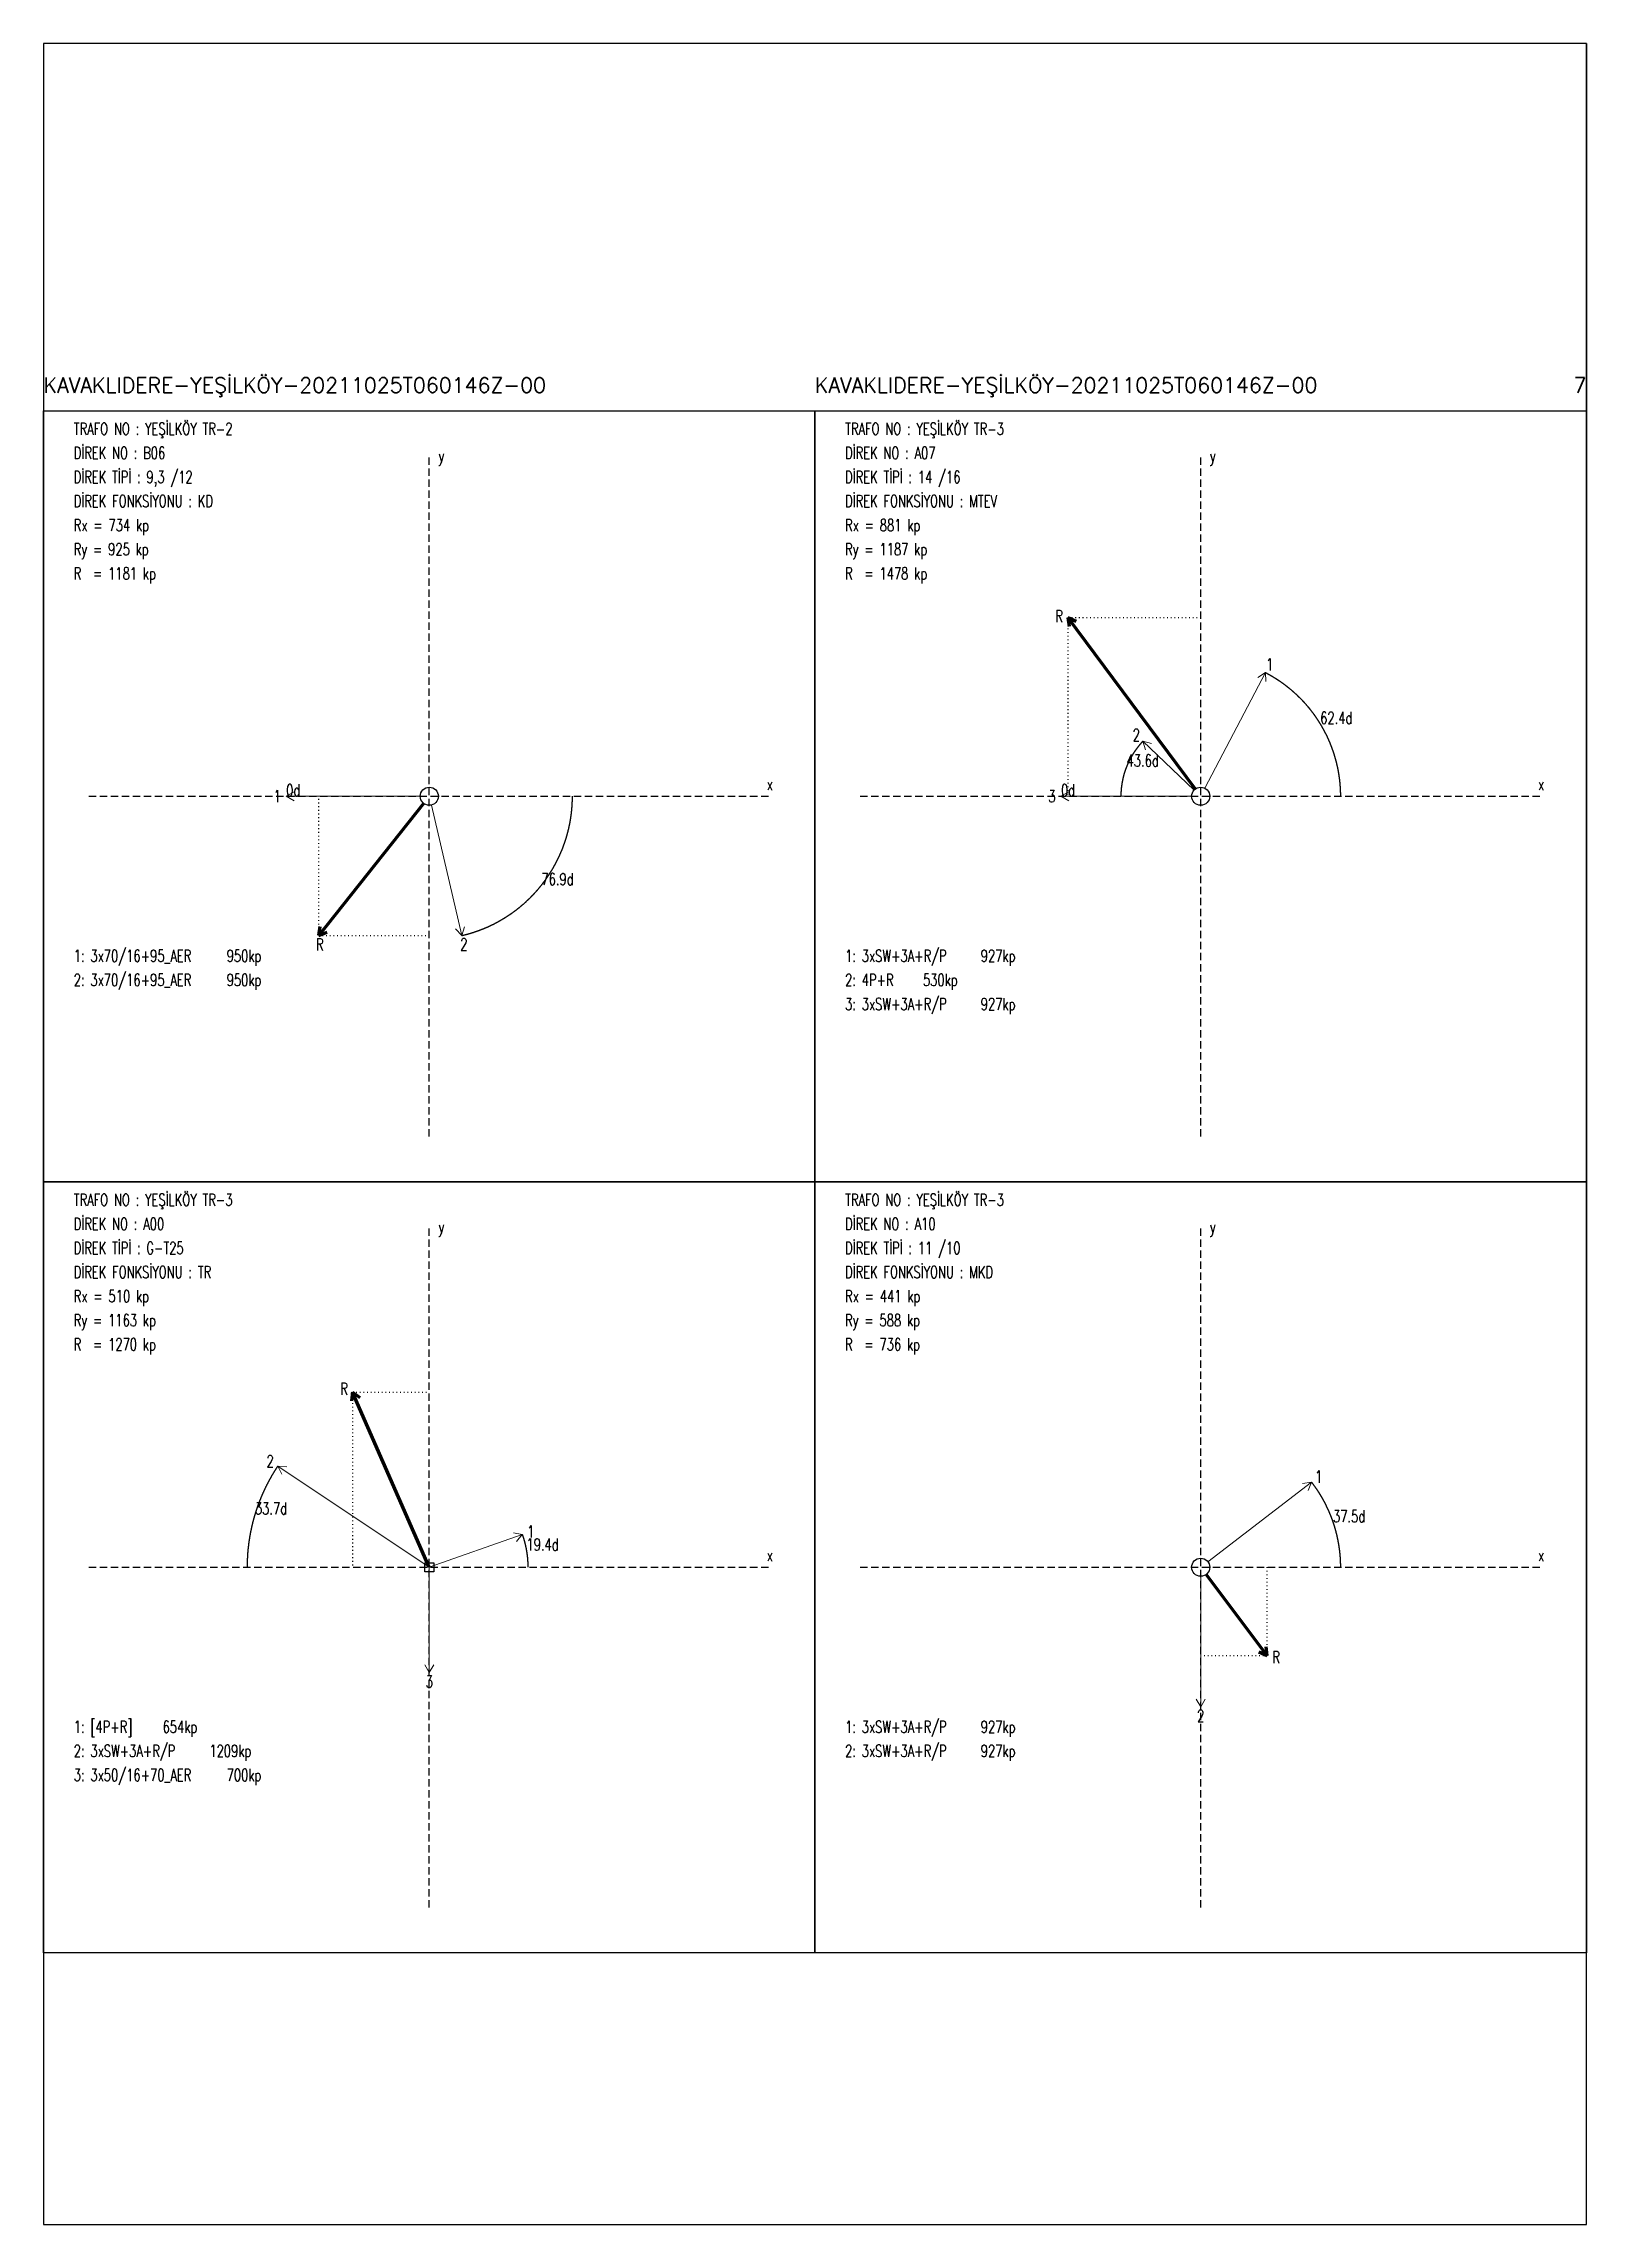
# Model space of a CAD drawing. Header units: millimetres. Extents: x 140 to 2450, y -142 to 155.
# Drawn here: x 559.8 to 769.8, y -142.5 to 154.5 of the extents above; entities that cross this region are included whole.
import ezdxf
from ezdxf.enums import TextEntityAlignment as Align

# ---------------------------------------------------------------- set-up
doc = ezdxf.new("R2010")
doc.units = ezdxf.units.MM
doc.linetypes.add('ACAD_ISO07W100', pattern=[0.2, 0, -0.2])
doc.linetypes.add('DASHDOT', pattern=[0.75, 0.5, -0.25])
doc.styles.get("Standard").update_dxf_attribs({"font": 'RomanS'})

msp = doc.modelspace()

# ---------------------------------------------------------------- texts
for p in [(559.801, 106.972), (664.801, 106.972)]:
    msp.add_text('KAVAKLIDERE-YEŞİLKÖY-20211025T060146Z-00', height=2.05078).set_placement(p)
msp.add_text('7', height=2.051).set_placement((769.801, 106.972), align=Align.RIGHT)
at = {"width": 0.7}
for s, p in [('TRAFO NO : YEŞİLKÖY TR-2', (563.903, 102.05)), ('TRAFO NO : YEŞİLKÖY TR-3', (668.903, 102.05)), ('DİREK NO : B06', (563.903, 98.769)), ('DİREK NO : A07', (668.903, 98.769)), ('DİREK TİPİ : 9,3 /12', (563.903, 95.488)), ('DİREK TİPİ : 14 /16', (668.903, 95.488)), ('DİREK FONKSİYONU : KD', (563.903, 92.206)), ('DİREK FONKSİYONU : MTEV', (668.903, 92.206)), ('Rx = 734 kp', (563.903, 88.925)), ('Rx = 881 kp', (668.903, 88.925)), ('Ry = 925 kp', (563.903, 85.644)), ('Ry = 1187 kp', (668.903, 85.644)), ('R  = 1181 kp', (563.903, 82.363)), ('R  = 1478 kp', (668.903, 82.363)), ('1: 3x70/16+95_AER    950kp', (563.903, 30.273)), ('1: 3xSW+3A+R/P    927kp', (668.903, 30.273)), ('2: 3x70/16+95_AER    950kp', (563.903, 26.992)), ('2: 4P+R    530kp', (668.903, 26.992)), ('3: 3xSW+3A+R/P    927kp', (668.903, 23.71)), ('TRAFO NO : YEŞİLKÖY TR-3', (563.903, -2.95)), ('TRAFO NO : YEŞİLKÖY TR-3', (668.903, -2.95)), ('DİREK NO : A00', (563.903, -6.231)), ('DİREK NO : A10', (668.903, -6.231)), ('DİREK TİPİ : G-T25', (563.903, -9.512)), ('DİREK TİPİ : 11 /10', (668.903, -9.512)), ('DİREK FONKSİYONU : TR', (563.903, -12.794)), ('DİREK FONKSİYONU : MKD', (668.903, -12.794)), ('Rx = 510 kp', (563.903, -16.075)), ('Rx = 441 kp', (668.903, -16.075)), ('Ry = 1163 kp', (563.903, -19.356)), ('Ry = 588 kp', (668.903, -19.356)), ('R  = 1270 kp', (563.903, -22.637)), ('R  = 736 kp', (668.903, -22.637)), ('1: [4P+R]    654kp', (563.903, -74.727)), ('1: 3xSW+3A+R/P    927kp', (668.903, -74.727)), ('2: 3xSW+3A+R/P    1209kp', (563.903, -78.008)), ('2: 3xSW+3A+R/P    927kp', (668.903, -78.008)), ('3: 3x50/16+70_AER    700kp', (563.903, -81.29))]:
    msp.add_text(s, height=1.64062, dxfattribs=at).set_placement(p, align=Align.MIDDLE_LEFT)
for s, p in [('y', (613.942, 98.359)), ('y', (718.942, 98.359)), ('x', (658.649, 53.652)), ('x', (763.649, 53.652)), ('y', (613.942, -6.641)), ('y', (718.942, -6.641)), ('x', (658.649, -51.348)), ('x', (763.649, -51.348))]:
    msp.add_text(s, height=1.641, dxfattribs=at).set_placement(p, align=Align.MIDDLE_CENTER)
at = {"lineweight": 70, "width": 0.7}
for p in [(698.019, 76.53), (597.384, 31.818), (600.692, -28.691), (727.575, -65.238)]:
    msp.add_text('R', height=1.641, dxfattribs=at).set_placement(p, align=Align.MIDDLE_CENTER)
at = {"lineweight": 15, "width": 0.7}
for s, p in [('1', (726.691, 69.949)), ('2', (708.542, 60.351)), ('1', (591.588, 52.011)), ('3', (697.054, 52.011)), ('2', (617.003, 31.839)), ('2', (590.638, -38.55)), ('1', (733.36, -40.658)), ('1', (626.112, -48.124)), ('3', (612.301, -68.575)), ('2', (717.301, -73.236))]:
    msp.add_text(s, height=1.641, dxfattribs=at).set_placement(p, align=Align.MIDDLE_CENTER)
at = {"color": 1, "width": 0.7}
for s, p in [('62.4d', (733.57, 61.858)), ('43.6d', (707.214, 56.045)), ('0d', (592.819, 52.011)), ('0d', (698.285, 52.011)), ('76.9d', (627.561, 39.899)), ('33.7d', (588.561, -45.802)), ('37.5d', (735.308, -46.874)), ('19.4d', (625.521, -50.729))]:
    msp.add_text(s, height=1.6406, dxfattribs=at).set_placement(p)

# ---------------------------------------------------------------- linework, layer by layer
at = {"linetype": 'DASHDOT', "ltscale": 2}
for p, q in [((612.301, 5.663), (612.301, 98.359)), ((717.301, 5.663), (717.301, 98.359)), ((565.953, 52.011), (658.649, 52.011)), ((670.953, 52.011), (763.649, 52.011)), ((612.301, -99.337), (612.301, -6.641)), ((717.301, -99.337), (717.301, -6.641)), ((565.953, -52.989), (658.649, -52.989)), ((670.953, -52.989), (763.649, -52.989))]:
    msp.add_line(p, q, dxfattribs=at)
at = {"lineweight": 70}
for p, q in [((716.568, 52.999), (699.236, 76.35)), ((699.236, 76.35), (700.365, 75.861)), ((699.236, 76.35), (699.377, 75.128)), ((611.536, 51.047), (597.244, 33.041)), ((597.244, 33.041), (597.424, 34.258)), ((597.244, 33.041), (598.388, 33.493)), ((601.838, -29.138), (601.703, -30.361)), ((612.301, -52.989), (601.838, -29.138)), ((601.838, -29.138), (602.83, -29.867)), ((718.039, -53.973), (726.357, -65.064)), ((726.357, -65.064), (725.225, -64.581)), ((726.357, -65.064), (726.21, -63.843))]:
    msp.add_line(p, q, dxfattribs=at)
at = {"linetype": 'ACAD_ISO07W100', "ltscale": 2}
for p, q in [((699.236, 76.35), (699.236, 52.011)), ((699.236, 76.35), (717.301, 76.35)), ((597.244, 33.041), (597.244, 52.011)), ((597.244, 33.041), (612.301, 33.041)), ((601.838, -29.138), (601.838, -52.989)), ((601.838, -29.138), (612.301, -29.138)), ((726.357, -65.064), (726.357, -52.989)), ((726.357, -65.064), (717.301, -65.064))]:
    msp.add_line(p, q, dxfattribs=at)
at = {"lineweight": 15}
for p, q in [((717.872, 53.101), (726.12, 68.859)), ((726.12, 68.859), (725.081, 68.2)), ((726.12, 68.859), (726.171, 67.63)), ((716.41, 52.859), (709.433, 59.502)), ((709.433, 59.502), (710.629, 59.213)), ((709.433, 59.502), (709.781, 58.322)), ((592.819, 52.011), (593.884, 52.626)), ((611.071, 52.011), (592.819, 52.011)), ((592.819, 52.011), (593.884, 51.396)), ((612.58, 50.813), (616.723, 33.037)), ((698.285, 52.011), (699.35, 52.626)), ((716.071, 52.011), (698.285, 52.011)), ((698.285, 52.011), (699.35, 51.396)), ((616.723, 33.037), (615.882, 33.935)), ((616.723, 33.037), (617.081, 34.215)), ((612.301, -52.989), (591.662, -39.232)), ((591.662, -39.232), (592.89, -39.312)), ((591.662, -39.232), (592.207, -40.335)), ((718.277, -52.24), (732.384, -41.408)), ((732.384, -41.408), (731.165, -41.569)), ((732.384, -41.408), (731.914, -42.545)), ((612.301, -52.989), (624.951, -48.533)), ((624.951, -48.533), (623.742, -48.307)), ((624.951, -48.533), (624.151, -49.468)), ((612.301, -52.989), (612.301, -67.344)), ((717.301, -54.219), (717.301, -72.006)), ((612.301, -67.344), (611.686, -66.279)), ((612.301, -67.344), (612.916, -66.279)), ((717.301, -72.006), (716.686, -70.94)), ((717.301, -72.006), (717.916, -70.94))]:
    msp.add_line(p, q, dxfattribs=at)
for points in [[(559.801, 154.511), (559.801, -142.489), (769.801, -142.489), (769.801, 154.511), (559.801, 154.511)], [(769.801, 154.511), (769.801, 104.511)], [(769.801, 154.511), (769.801, 104.511)]]:
    msp.add_lwpolyline(points)
at = {"flags": 128}
for points in [[(559.801, -0.489), (559.801, 104.511), (664.801, 104.511), (664.801, -0.489), (559.801, -0.489)], [(664.801, -0.489), (664.801, 104.511), (769.801, 104.511), (769.801, -0.489), (664.801, -0.489)], [(559.801, -105.489), (559.801, -0.489), (664.801, -0.489), (664.801, -105.489), (559.801, -105.489)], [(664.801, -105.489), (664.801, -0.489), (769.801, -0.489), (769.801, -105.489), (664.801, -105.489)], [(611.686, -53.604), (611.686, -52.374), (612.916, -52.374), (612.916, -53.604), (611.686, -53.604)]]:
    msp.add_lwpolyline(points, close=True, dxfattribs=at)
at = {"color": 1, "flags": 128}
for points in [[(726.12, 68.859), (726.12, 68.859), (726.149, 68.844), (726.179, 68.828), (726.208, 68.813), (726.237, 68.797), (726.267, 68.782), (726.296, 68.766), (726.325, 68.75), (726.354, 68.734), (726.384, 68.719), (726.413, 68.703), (726.442, 68.687), (726.471, 68.671), (726.5, 68.655), (726.529, 68.639), (726.558, 68.622), (726.587, 68.606), (726.616, 68.59), (726.645, 68.574), (726.674, 68.557), (726.703, 68.541), (726.731, 68.525), (726.76, 68.508), (726.789, 68.492), (726.818, 68.475), (726.847, 68.458), (726.875, 68.442), (726.904, 68.425), (726.933, 68.408), (726.961, 68.391), (726.99, 68.374), (727.018, 68.358), (727.047, 68.341), (727.075, 68.324), (727.104, 68.306), (727.132, 68.289), (727.161, 68.272), (727.189, 68.255), (727.217, 68.238), (727.246, 68.22), (727.274, 68.203), (727.302, 68.185), (727.33, 68.168), (727.358, 68.15), (727.387, 68.133), (727.415, 68.115), (727.443, 68.098), (727.471, 68.08), (727.499, 68.062), (727.527, 68.044), (727.555, 68.026), (727.583, 68.008), (727.611, 67.99), (727.639, 67.972), (727.666, 67.954), (727.694, 67.936), (727.722, 67.918), (727.75, 67.9), (727.777, 67.882), (727.805, 67.863), (727.833, 67.845), (727.86, 67.827), (727.888, 67.808), (727.916, 67.79), (727.943, 67.771), (727.971, 67.752), (727.998, 67.734), (728.025, 67.715), (728.053, 67.696), (728.08, 67.678), (728.108, 67.659), (728.135, 67.64), (728.162, 67.621), (728.189, 67.602), (728.217, 67.583), (728.244, 67.564), (728.271, 67.545), (728.298, 67.526), (728.325, 67.506), (728.352, 67.487), (728.379, 67.468), (728.406, 67.448), (728.433, 67.429), (728.46, 67.41), (728.487, 67.39), (728.513, 67.371), (728.54, 67.351), (728.567, 67.331), (728.594, 67.312), (728.62, 67.292), (728.647, 67.272), (728.674, 67.252), (728.7, 67.232), (728.727, 67.212), (728.753, 67.193), (728.78, 67.173), (728.806, 67.152), (728.833, 67.132), (728.859, 67.112), (728.885, 67.092), (728.912, 67.072), (728.938, 67.051), (728.964, 67.031), (728.99, 67.011), (729.017, 66.99), (729.043, 66.97), (729.069, 66.949), (729.095, 66.929), (729.121, 66.908), (729.147, 66.888), (729.173, 66.867), (729.199, 66.846), (729.225, 66.825), (729.25, 66.804), (729.276, 66.784), (729.302, 66.763), (729.328, 66.742), (729.353, 66.721), (729.379, 66.7), (729.405, 66.679), (729.43, 66.657), (729.456, 66.636), (729.481, 66.615), (729.507, 66.594), (729.532, 66.572), (729.558, 66.551), (729.583, 66.53), (729.608, 66.508), (729.634, 66.487), (729.659, 66.465), (729.684, 66.443), (729.709, 66.422), (729.734, 66.4), (729.759, 66.378), (729.784, 66.357), (729.809, 66.335), (729.834, 66.313), (729.859, 66.291), (729.884, 66.269), (729.909, 66.247), (729.934, 66.225), (729.959, 66.203), (729.984, 66.181), (730.008, 66.159), (730.033, 66.137), (730.058, 66.114), (730.082, 66.092), (730.107, 66.07), (730.131, 66.047), (730.156, 66.025), (730.18, 66.003), (730.205, 65.98), (730.229, 65.957), (730.253, 65.935), (730.277, 65.912), (730.302, 65.89), (730.326, 65.867), (730.35, 65.844), (730.374, 65.821), (730.398, 65.799), (730.422, 65.776), (730.446, 65.753), (730.47, 65.73), (730.494, 65.707), (730.518, 65.684), (730.542, 65.661), (730.566, 65.637), (730.59, 65.614), (730.613, 65.591), (730.637, 65.568), (730.661, 65.545), (730.684, 65.521), (730.708, 65.498), (730.731, 65.474), (730.755, 65.451), (730.778, 65.427), (730.802, 65.404), (730.825, 65.38), (730.848, 65.357), (730.872, 65.333), (730.895, 65.309), (730.918, 65.286), (730.941, 65.262), (730.964, 65.238), (730.987, 65.214), (731.01, 65.19), (731.033, 65.166), (731.056, 65.142), (731.079, 65.118), (731.102, 65.094), (731.125, 65.07), (731.148, 65.046), (731.17, 65.022), (731.193, 64.997), (731.216, 64.973), (731.238, 64.949), (731.261, 64.925), (731.283, 64.9), (731.306, 64.876), (731.328, 64.851), (731.351, 64.827), (731.373, 64.802), (731.395, 64.778), (731.417, 64.753), (731.44, 64.728), (731.462, 64.704), (731.484, 64.679), (731.506, 64.654), (731.528, 64.629), (731.55, 64.605), (731.572, 64.58), (731.594, 64.555), (731.616, 64.53), (731.638, 64.505), (731.659, 64.48), (731.681, 64.455), (731.703, 64.43), (731.725, 64.404), (731.746, 64.379), (731.768, 64.354), (731.789, 64.329), (731.811, 64.303), (731.832, 64.278), (731.854, 64.253), (731.875, 64.227), (731.896, 64.202), (731.917, 64.176), (731.939, 64.151), (731.96, 64.125), (731.981, 64.1), (732.002, 64.074), (732.023, 64.048), (732.044, 64.023), (732.065, 63.997), (732.086, 63.971), (732.107, 63.945), (732.128, 63.919), (732.148, 63.893), (732.169, 63.868), (732.19, 63.842), (732.21, 63.816), (732.231, 63.79), (732.251, 63.763), (732.272, 63.737), (732.292, 63.711), (732.313, 63.685), (732.333, 63.659), (732.353, 63.633), (732.374, 63.606), (732.394, 63.58), (732.414, 63.554), (732.434, 63.527), (732.454, 63.501), (732.474, 63.474), (732.494, 63.448), (732.514, 63.421), (732.534, 63.395), (732.554, 63.368), (732.574, 63.341), (732.593, 63.315), (732.613, 63.288), (732.633, 63.261), (732.652, 63.235), (732.672, 63.208), (732.692, 63.181), (732.711, 63.154), (732.73, 63.127), (732.75, 63.1), (732.769, 63.073), (732.788, 63.046), (732.808, 63.019), (732.827, 62.992), (732.846, 62.965), (732.865, 62.938), (732.884, 62.911), (732.903, 62.883), (732.922, 62.856), (732.941, 62.829), (732.96, 62.801), (732.979, 62.774), (732.997, 62.747), (733.016, 62.719), (733.035, 62.692), (733.053, 62.664), (733.072, 62.637), (733.091, 62.609), (733.109, 62.582), (733.127, 62.554), (733.146, 62.527), (733.164, 62.499), (733.182, 62.471), (733.201, 62.443), (733.219, 62.416), (733.237, 62.388), (733.255, 62.36), (733.273, 62.332), (733.291, 62.304), (733.309, 62.276), (733.327, 62.248), (733.345, 62.22), (733.363, 62.192), (733.38, 62.164), (733.398, 62.136), (733.416, 62.108), (733.433, 62.08), (733.451, 62.052), (733.468, 62.024), (733.486, 61.995), (733.503, 61.967), (733.52, 61.939), (733.538, 61.911), (733.555, 61.882), (733.572, 61.854), (733.589, 61.825), (733.606, 61.797), (733.624, 61.769), (733.641, 61.74), (733.658, 61.711), (733.674, 61.683), (733.691, 61.654), (733.708, 61.626), (733.725, 61.597), (733.742, 61.568), (733.758, 61.54), (733.775, 61.511), (733.791, 61.482), (733.808, 61.453), (733.824, 61.425), (733.841, 61.396), (733.857, 61.367), (733.873, 61.338), (733.89, 61.309), (733.906, 61.28), (733.922, 61.251), (733.938, 61.222), (733.954, 61.193), (733.97, 61.164), (733.986, 61.135), (734.002, 61.106), (734.018, 61.076), (734.034, 61.047), (734.049, 61.018), (734.065, 60.989), (734.081, 60.96), (734.096, 60.93), (734.112, 60.901), (734.127, 60.872), (734.143, 60.842), (734.158, 60.813), (734.174, 60.783), (734.189, 60.754), (734.204, 60.724), (734.219, 60.695), (734.234, 60.665), (734.249, 60.636), (734.264, 60.606), (734.279, 60.577), (734.294, 60.547), (734.309, 60.517), (734.324, 60.488), (734.339, 60.458), (734.354, 60.428), (734.368, 60.398), (734.383, 60.368), (734.397, 60.339), (734.412, 60.309), (734.426, 60.279), (734.441, 60.249), (734.455, 60.219), (734.469, 60.189), (734.484, 60.159), (734.498, 60.129), (734.512, 60.099), (734.526, 60.069), (734.54, 60.039), (734.554, 60.009), (734.568, 59.979), (734.582, 59.949), (734.596, 59.918), (734.609, 59.888), (734.623, 59.858), (734.637, 59.828), (734.65, 59.798), (734.664, 59.767), (734.678, 59.737), (734.691, 59.707), (734.704, 59.676), (734.718, 59.646), (734.731, 59.615), (734.744, 59.585), (734.758, 59.555), (734.771, 59.524), (734.784, 59.494), (734.797, 59.463), (734.81, 59.432), (734.823, 59.402), (734.836, 59.371), (734.848, 59.341), (734.861, 59.31), (734.874, 59.279), (734.887, 59.249), (734.899, 59.218), (734.912, 59.187), (734.924, 59.157), (734.937, 59.126), (734.949, 59.095), (734.961, 59.064), (734.974, 59.033), (734.986, 59.002), (734.998, 58.972), (735.01, 58.941), (735.022, 58.91), (735.034, 58.879), (735.046, 58.848), (735.058, 58.817), (735.07, 58.786), (735.082, 58.755), (735.093, 58.724), (735.105, 58.693), (735.117, 58.662), (735.128, 58.631), (735.14, 58.599), (735.151, 58.568), (735.163, 58.537), (735.174, 58.506), (735.185, 58.475), (735.197, 58.444), (735.208, 58.412), (735.219, 58.381), (735.23, 58.35), (735.241, 58.318), (735.252, 58.287), (735.263, 58.256), (735.274, 58.224), (735.285, 58.193), (735.296, 58.162), (735.306, 58.13), (735.317, 58.099), (735.328, 58.067), (735.338, 58.036), (735.349, 58.004), (735.359, 57.973), (735.369, 57.941), (735.38, 57.91), (735.39, 57.878), (735.4, 57.847), (735.41, 57.815), (735.42, 57.783), (735.43, 57.752), (735.44, 57.72), (735.45, 57.689), (735.46, 57.657), (735.47, 57.625), (735.48, 57.593), (735.49, 57.562), (735.499, 57.53), (735.509, 57.498), (735.518, 57.466), (735.528, 57.435), (735.537, 57.403), (735.547, 57.371), (735.556, 57.339), (735.565, 57.307), (735.575, 57.275), (735.584, 57.243), (735.593, 57.211), (735.602, 57.18), (735.611, 57.148), (735.62, 57.116), (735.629, 57.084), (735.637, 57.052), (735.646, 57.02), (735.655, 56.988), (735.664, 56.956), (735.672, 56.924), (735.681, 56.891), (735.689, 56.859), (735.698, 56.827), (735.706, 56.795), (735.714, 56.763), (735.723, 56.731), (735.731, 56.699), (735.739, 56.667), (735.747, 56.634), (735.755, 56.602), (735.763, 56.57), (735.771, 56.538), (735.779, 56.505), (735.787, 56.473), (735.795, 56.441), (735.802, 56.409), (735.81, 56.376), (735.817, 56.344), (735.825, 56.312), (735.832, 56.279), (735.84, 56.247), (735.847, 56.215), (735.855, 56.182), (735.862, 56.15), (735.869, 56.118), (735.876, 56.085), (735.883, 56.053), (735.89, 56.02), (735.897, 55.988), (735.904, 55.955), (735.911, 55.923), (735.918, 55.89), (735.925, 55.858), (735.931, 55.825), (735.938, 55.793), (735.944, 55.76), (735.951, 55.728), (735.957, 55.695), (735.964, 55.663), (735.97, 55.63), (735.976, 55.597), (735.983, 55.565), (735.989, 55.532), (735.995, 55.5), (736.001, 55.467), (736.007, 55.434), (736.013, 55.402), (736.019, 55.369), (736.025, 55.336), (736.03, 55.304), (736.036, 55.271), (736.042, 55.238), (736.047, 55.206), (736.053, 55.173), (736.058, 55.14), (736.064, 55.107), (736.069, 55.075), (736.075, 55.042), (736.08, 55.009), (736.085, 54.976), (736.09, 54.944), (736.095, 54.911), (736.1, 54.878), (736.105, 54.845), (736.11, 54.812), (736.115, 54.779), (736.12, 54.747), (736.125, 54.714), (736.129, 54.681), (736.134, 54.648), (736.139, 54.615), (736.143, 54.582), (736.148, 54.549), (736.152, 54.516), (736.156, 54.484), (736.161, 54.451), (736.165, 54.418), (736.169, 54.385), (736.173, 54.352), (736.177, 54.319), (736.181, 54.286), (736.185, 54.253), (736.189, 54.22), (736.193, 54.187), (736.197, 54.154), (736.2, 54.121), (736.204, 54.088), (736.208, 54.055), (736.211, 54.022), (736.215, 53.989), (736.218, 53.956), (736.221, 53.923), (736.225, 53.89), (736.228, 53.857), (736.231, 53.824), (736.234, 53.791), (736.237, 53.758), (736.24, 53.725), (736.243, 53.692), (736.246, 53.659), (736.249, 53.626), (736.252, 53.593), (736.255, 53.56), (736.257, 53.526), (736.26, 53.493), (736.262, 53.46), (736.265, 53.427), (736.267, 53.394), (736.27, 53.361), (736.272, 53.328), (736.274, 53.295), (736.277, 53.262), (736.279, 53.229), (736.281, 53.195), (736.283, 53.162), (736.285, 53.129), (736.287, 53.096), (736.289, 53.063), (736.29, 53.03), (736.292, 52.997), (736.294, 52.963), (736.295, 52.93), (736.297, 52.897), (736.299, 52.864), (736.3, 52.831), (736.301, 52.798), (736.303, 52.765), (736.304, 52.731), (736.305, 52.698), (736.306, 52.665), (736.308, 52.632), (736.309, 52.599), (736.31, 52.565), (736.311, 52.532), (736.311, 52.499), (736.312, 52.466), (736.313, 52.433), (736.314, 52.4), (736.314, 52.366), (736.315, 52.333), (736.315, 52.3), (736.316, 52.267), (736.316, 52.234), (736.317, 52.2), (736.317, 52.167), (736.317, 52.134), (736.317, 52.101), (736.318, 52.068), (736.318, 52.035), (736.318, 52.011)], [(709.433, 59.502), (709.433, 59.502), (709.42, 59.489), (709.407, 59.475), (709.394, 59.461), (709.381, 59.447), (709.368, 59.433), (709.355, 59.42), (709.342, 59.406), (709.329, 59.392), (709.317, 59.378), (709.304, 59.364), (709.291, 59.35), (709.278, 59.336), (709.265, 59.322), (709.253, 59.308), (709.24, 59.294), (709.227, 59.28), (709.215, 59.266), (709.202, 59.252), (709.189, 59.237), (709.177, 59.223), (709.164, 59.209), (709.152, 59.195), (709.139, 59.181), (709.127, 59.166), (709.114, 59.152), (709.102, 59.138), (709.089, 59.123), (709.077, 59.109), (709.064, 59.095), (709.052, 59.08), (709.04, 59.066), (709.027, 59.052), (709.015, 59.037), (709.003, 59.023), (708.991, 59.008), (708.978, 58.994), (708.966, 58.979), (708.954, 58.965), (708.942, 58.95), (708.93, 58.935), (708.918, 58.921), (708.906, 58.906), (708.894, 58.891), (708.882, 58.877), (708.87, 58.862), (708.858, 58.847), (708.846, 58.833), (708.834, 58.818), (708.822, 58.803), (708.81, 58.788), (708.799, 58.773), (708.787, 58.759), (708.775, 58.744), (708.763, 58.729), (708.752, 58.714), (708.74, 58.699), (708.728, 58.684), (708.717, 58.669), (708.705, 58.654), (708.693, 58.639), (708.682, 58.624), (708.67, 58.609), (708.659, 58.594), (708.647, 58.579), (708.636, 58.564), (708.624, 58.548), (708.613, 58.533), (708.602, 58.518), (708.59, 58.503), (708.579, 58.488), (708.568, 58.473), (708.556, 58.457), (708.545, 58.442), (708.534, 58.427), (708.523, 58.411), (708.512, 58.396), (708.501, 58.381), (708.489, 58.365), (708.478, 58.35), (708.467, 58.335), (708.456, 58.319), (708.445, 58.304), (708.434, 58.288), (708.423, 58.273), (708.412, 58.257), (708.402, 58.242), (708.391, 58.226), (708.38, 58.211), (708.369, 58.195), (708.358, 58.179), (708.348, 58.164), (708.337, 58.148), (708.326, 58.132), (708.315, 58.117), (708.305, 58.101), (708.294, 58.085), (708.284, 58.07), (708.273, 58.054), (708.262, 58.038), (708.252, 58.022), (708.242, 58.007), (708.231, 57.991), (708.221, 57.975), (708.21, 57.959), (708.2, 57.943), (708.19, 57.927), (708.179, 57.911), (708.169, 57.895), (708.159, 57.88), (708.148, 57.864), (708.138, 57.848), (708.128, 57.832), (708.118, 57.816), (708.108, 57.799), (708.098, 57.783), (708.088, 57.767), (708.078, 57.751), (708.068, 57.735), (708.058, 57.719), (708.048, 57.703), (708.038, 57.687), (708.028, 57.671), (708.018, 57.654), (708.008, 57.638), (707.998, 57.622), (707.989, 57.606), (707.979, 57.589), (707.969, 57.573), (707.959, 57.557), (707.95, 57.541), (707.94, 57.524), (707.931, 57.508), (707.921, 57.492), (707.911, 57.475), (707.902, 57.459), (707.892, 57.442), (707.883, 57.426), (707.873, 57.409), (707.864, 57.393), (707.855, 57.377), (707.845, 57.36), (707.836, 57.343), (707.827, 57.327), (707.817, 57.31), (707.808, 57.294), (707.799, 57.277), (707.79, 57.261), (707.781, 57.244), (707.772, 57.227), (707.763, 57.211), (707.753, 57.194), (707.744, 57.177), (707.735, 57.161), (707.726, 57.144), (707.717, 57.127), (707.709, 57.111), (707.7, 57.094), (707.691, 57.077), (707.682, 57.06), (707.673, 57.044), (707.664, 57.027), (707.656, 57.01), (707.647, 56.993), (707.638, 56.976), (707.63, 56.959), (707.621, 56.942), (707.612, 56.926), (707.604, 56.909), (707.595, 56.892), (707.587, 56.875), (707.578, 56.858), (707.57, 56.841), (707.562, 56.824), (707.553, 56.807), (707.545, 56.79), (707.536, 56.773), (707.528, 56.756), (707.52, 56.739), (707.512, 56.722), (707.503, 56.704), (707.495, 56.687), (707.487, 56.67), (707.479, 56.653), (707.471, 56.636), (707.463, 56.619), (707.455, 56.602), (707.447, 56.584), (707.439, 56.567), (707.431, 56.55), (707.423, 56.533), (707.415, 56.516), (707.407, 56.498), (707.399, 56.481), (707.392, 56.464), (707.384, 56.446), (707.376, 56.429), (707.369, 56.412), (707.361, 56.394), (707.353, 56.377), (707.346, 56.36), (707.338, 56.342), (707.33, 56.325), (707.323, 56.308), (707.315, 56.29), (707.308, 56.273), (707.301, 56.255), (707.293, 56.238), (707.286, 56.22), (707.279, 56.203), (707.271, 56.185), (707.264, 56.168), (707.257, 56.15), (707.25, 56.133), (707.242, 56.115), (707.235, 56.098), (707.228, 56.08), (707.221, 56.062), (707.214, 56.045), (707.207, 56.027), (707.2, 56.01), (707.193, 55.992), (707.186, 55.974), (707.179, 55.957), (707.172, 55.939), (707.165, 55.921), (707.159, 55.904), (707.152, 55.886), (707.145, 55.868), (707.138, 55.85), (707.132, 55.833), (707.125, 55.815), (707.118, 55.797), (707.112, 55.779), (707.105, 55.762), (707.099, 55.744), (707.092, 55.726), (707.086, 55.708), (707.079, 55.69), (707.073, 55.672), (707.067, 55.655), (707.06, 55.637), (707.054, 55.619), (707.048, 55.601), (707.041, 55.583), (707.035, 55.565), (707.029, 55.547), (707.023, 55.529), (707.017, 55.511), (707.011, 55.493), (707.004, 55.475), (706.998, 55.457), (706.992, 55.44), (706.986, 55.422), (706.981, 55.404), (706.975, 55.385), (706.969, 55.367), (706.963, 55.349), (706.957, 55.331), (706.951, 55.313), (706.946, 55.295), (706.94, 55.277), (706.934, 55.259), (706.929, 55.241), (706.923, 55.223), (706.917, 55.205), (706.912, 55.187), (706.906, 55.168), (706.901, 55.15), (706.895, 55.132), (706.89, 55.114), (706.884, 55.096), (706.879, 55.078), (706.874, 55.059), (706.868, 55.041), (706.863, 55.023), (706.858, 55.005), (706.853, 54.987), (706.848, 54.968), (706.842, 54.95), (706.837, 54.932), (706.832, 54.914), (706.827, 54.895), (706.822, 54.877), (706.817, 54.859), (706.812, 54.84), (706.807, 54.822), (706.802, 54.804), (706.798, 54.785), (706.793, 54.767), (706.788, 54.749), (706.783, 54.73), (706.778, 54.712), (706.774, 54.694), (706.769, 54.675), (706.764, 54.657), (706.76, 54.639), (706.755, 54.62), (706.751, 54.602), (706.746, 54.583), (706.742, 54.565), (706.737, 54.546), (706.733, 54.528), (706.728, 54.51), (706.724, 54.491), (706.72, 54.473), (706.716, 54.454), (706.711, 54.436), (706.707, 54.417), (706.703, 54.399), (706.699, 54.38), (706.695, 54.362), (706.691, 54.343), (706.687, 54.325), (706.682, 54.306), (706.678, 54.288), (706.675, 54.269), (706.671, 54.25), (706.667, 54.232), (706.663, 54.213), (706.659, 54.195), (706.655, 54.176), (706.651, 54.158), (706.648, 54.139), (706.644, 54.12), (706.64, 54.102), (706.637, 54.083), (706.633, 54.065), (706.63, 54.046), (706.626, 54.027), (706.623, 54.009), (706.619, 53.99), (706.616, 53.971), (706.612, 53.953), (706.609, 53.934), (706.606, 53.915), (706.602, 53.897), (706.599, 53.878), (706.596, 53.859), (706.592, 53.841), (706.589, 53.822), (706.586, 53.803), (706.583, 53.785), (706.58, 53.766), (706.577, 53.747), (706.574, 53.729), (706.571, 53.71), (706.568, 53.691), (706.565, 53.672), (706.562, 53.654), (706.559, 53.635), (706.557, 53.616), (706.554, 53.597), (706.551, 53.579), (706.548, 53.56), (706.546, 53.541), (706.543, 53.522), (706.54, 53.503), (706.538, 53.485), (706.535, 53.466), (706.533, 53.447), (706.53, 53.428), (706.528, 53.41), (706.525, 53.391), (706.523, 53.372), (706.521, 53.353), (706.518, 53.334), (706.516, 53.315), (706.514, 53.297), (706.511, 53.278), (706.509, 53.259), (706.507, 53.24), (706.505, 53.221), (706.503, 53.202), (706.501, 53.184), (706.499, 53.165), (706.497, 53.146), (706.495, 53.127), (706.493, 53.108), (706.491, 53.089), (706.489, 53.07), (706.487, 53.052), (706.485, 53.033), (706.484, 53.014), (706.482, 52.995), (706.48, 52.976), (706.479, 52.957), (706.477, 52.938), (706.475, 52.919), (706.474, 52.9), (706.472, 52.882), (706.471, 52.863), (706.469, 52.844), (706.468, 52.825), (706.466, 52.806), (706.465, 52.787), (706.464, 52.768), (706.462, 52.749), (706.461, 52.73), (706.46, 52.711), (706.459, 52.692), (706.458, 52.674), (706.456, 52.655), (706.455, 52.636), (706.454, 52.617), (706.453, 52.598), (706.452, 52.579), (706.451, 52.56), (706.45, 52.541), (706.449, 52.522), (706.448, 52.503), (706.448, 52.484), (706.447, 52.465), (706.446, 52.446), (706.445, 52.427), (706.445, 52.408), (706.444, 52.389), (706.443, 52.371), (706.443, 52.352), (706.442, 52.333), (706.442, 52.314), (706.441, 52.295), (706.441, 52.276), (706.44, 52.257), (706.44, 52.238), (706.439, 52.219), (706.439, 52.2), (706.439, 52.181), (706.438, 52.162), (706.438, 52.143), (706.438, 52.124), (706.438, 52.105), (706.438, 52.086), (706.437, 52.067), (706.437, 52.048), (706.437, 52.029), (706.437, 52.011)], [(592.819, 52.011), (592.819, 52.011), (592.819, 52.011)], [(616.723, 33.037), (616.723, 33.037), (616.756, 33.045), (616.79, 33.053), (616.823, 33.061), (616.856, 33.068), (616.889, 33.076), (616.922, 33.085), (616.955, 33.093), (616.988, 33.101), (617.021, 33.109), (617.054, 33.117), (617.087, 33.126), (617.12, 33.134), (617.153, 33.142), (617.186, 33.151), (617.218, 33.159), (617.251, 33.168), (617.284, 33.177), (617.317, 33.185), (617.35, 33.194), (617.383, 33.203), (617.416, 33.212), (617.448, 33.221), (617.481, 33.23), (617.514, 33.239), (617.547, 33.248), (617.579, 33.257), (617.612, 33.267), (617.645, 33.276), (617.678, 33.285), (617.71, 33.295), (617.743, 33.304), (617.776, 33.314), (617.808, 33.323), (617.841, 33.333), (617.873, 33.343), (617.906, 33.352), (617.939, 33.362), (617.971, 33.372), (618.004, 33.382), (618.036, 33.392), (618.069, 33.402), (618.101, 33.412), (618.134, 33.422), (618.166, 33.432), (618.198, 33.443), (618.231, 33.453), (618.263, 33.463), (618.296, 33.474), (618.328, 33.484), (618.36, 33.495), (618.392, 33.505), (618.425, 33.516), (618.457, 33.527), (618.489, 33.538), (618.522, 33.548), (618.554, 33.559), (618.586, 33.57), (618.618, 33.581), (618.65, 33.592), (618.682, 33.603), (618.715, 33.615), (618.747, 33.626), (618.779, 33.637), (618.811, 33.648), (618.843, 33.66), (618.875, 33.671), (618.907, 33.683), (618.939, 33.694), (618.971, 33.706), (619.003, 33.718), (619.035, 33.729), (619.067, 33.741), (619.098, 33.753), (619.13, 33.765), (619.162, 33.777), (619.194, 33.789), (619.226, 33.801), (619.257, 33.813), (619.289, 33.825), (619.321, 33.837), (619.353, 33.85), (619.384, 33.862), (619.416, 33.874), (619.448, 33.887), (619.479, 33.899), (619.511, 33.912), (619.542, 33.924), (619.574, 33.937), (619.606, 33.95), (619.637, 33.963), (619.669, 33.975), (619.7, 33.988), (619.731, 34.001), (619.763, 34.014), (619.794, 34.027), (619.826, 34.04), (619.857, 34.054), (619.888, 34.067), (619.92, 34.08), (619.951, 34.093), (619.982, 34.107), (620.013, 34.12), (620.045, 34.134), (620.076, 34.147), (620.107, 34.161), (620.138, 34.174), (620.169, 34.188), (620.2, 34.202), (620.231, 34.216), (620.262, 34.23), (620.293, 34.243), (620.324, 34.257), (620.355, 34.271), (620.386, 34.286), (620.417, 34.3), (620.448, 34.314), (620.479, 34.328), (620.51, 34.342), (620.541, 34.357), (620.572, 34.371), (620.602, 34.386), (620.633, 34.4), (620.664, 34.415), (620.695, 34.429), (620.725, 34.444), (620.756, 34.459), (620.786, 34.474), (620.817, 34.488), (620.848, 34.503), (620.878, 34.518), (620.909, 34.533), (620.939, 34.548), (620.97, 34.563), (621, 34.579), (621.03, 34.594), (621.061, 34.609), (621.091, 34.624), (621.122, 34.64), (621.152, 34.655), (621.182, 34.671), (621.212, 34.686), (621.243, 34.702), (621.273, 34.717), (621.303, 34.733), (621.333, 34.749), (621.363, 34.765), (621.393, 34.78), (621.423, 34.796), (621.453, 34.812), (621.483, 34.828), (621.513, 34.844), (621.543, 34.86), (621.573, 34.877), (621.603, 34.893), (621.633, 34.909), (621.663, 34.925), (621.693, 34.942), (621.722, 34.958), (621.752, 34.975), (621.782, 34.991), (621.812, 35.008), (621.841, 35.024), (621.871, 35.041), (621.901, 35.058), (621.93, 35.074), (621.96, 35.091), (621.989, 35.108), (622.019, 35.125), (622.048, 35.142), (622.078, 35.159), (622.107, 35.176), (622.136, 35.193), (622.166, 35.211), (622.195, 35.228), (622.224, 35.245), (622.253, 35.262), (622.283, 35.28), (622.312, 35.297), (622.341, 35.315), (622.37, 35.332), (622.399, 35.35), (622.428, 35.368), (622.457, 35.385), (622.486, 35.403), (622.515, 35.421), (622.544, 35.439), (622.573, 35.457), (622.602, 35.475), (622.631, 35.493), (622.66, 35.511), (622.688, 35.529), (622.717, 35.547), (622.746, 35.565), (622.775, 35.583), (622.803, 35.602), (622.832, 35.62), (622.86, 35.638), (622.889, 35.657), (622.918, 35.675), (622.946, 35.694), (622.975, 35.713), (623.003, 35.731), (623.031, 35.75), (623.06, 35.769), (623.088, 35.787), (623.116, 35.806), (623.145, 35.825), (623.173, 35.844), (623.201, 35.863), (623.229, 35.882), (623.257, 35.901), (623.285, 35.92), (623.314, 35.94), (623.342, 35.959), (623.37, 35.978), (623.398, 35.998), (623.425, 36.017), (623.453, 36.036), (623.481, 36.056), (623.509, 36.075), (623.537, 36.095), (623.565, 36.115), (623.592, 36.134), (623.62, 36.154), (623.648, 36.174), (623.675, 36.194), (623.703, 36.213), (623.73, 36.233), (623.758, 36.253), (623.785, 36.273), (623.813, 36.293), (623.84, 36.314), (623.868, 36.334), (623.895, 36.354), (623.922, 36.374), (623.95, 36.395), (623.977, 36.415), (624.004, 36.435), (624.031, 36.456), (624.058, 36.476), (624.085, 36.497), (624.113, 36.517), (624.14, 36.538), (624.167, 36.559), (624.193, 36.579), (624.22, 36.6), (624.247, 36.621), (624.274, 36.642), (624.301, 36.663), (624.328, 36.684), (624.354, 36.705), (624.381, 36.726), (624.408, 36.747), (624.434, 36.768), (624.461, 36.789), (624.488, 36.811), (624.514, 36.832), (624.541, 36.853), (624.567, 36.875), (624.593, 36.896), (624.62, 36.917), (624.646, 36.939), (624.672, 36.961), (624.699, 36.982), (624.725, 37.004), (624.751, 37.026), (624.777, 37.047), (624.803, 37.069), (624.829, 37.091), (624.855, 37.113), (624.881, 37.135), (624.907, 37.157), (624.933, 37.179), (624.959, 37.201), (624.985, 37.223), (625.011, 37.245), (625.036, 37.267), (625.062, 37.29), (625.088, 37.312), (625.113, 37.334), (625.139, 37.357), (625.165, 37.379), (625.19, 37.401), (625.216, 37.424), (625.241, 37.447), (625.266, 37.469), (625.292, 37.492), (625.317, 37.515), (625.342, 37.537), (625.368, 37.56), (625.393, 37.583), (625.418, 37.606), (625.443, 37.629), (625.468, 37.652), (625.493, 37.675), (625.518, 37.698), (625.543, 37.721), (625.568, 37.744), (625.593, 37.767), (625.618, 37.79), (625.643, 37.814), (625.667, 37.837), (625.692, 37.86), (625.717, 37.884), (625.741, 37.907), (625.766, 37.931), (625.791, 37.954), (625.815, 37.978), (625.84, 38.001), (625.864, 38.025), (625.888, 38.049), (625.913, 38.072), (625.937, 38.096), (625.961, 38.12), (625.985, 38.144), (626.01, 38.168), (626.034, 38.192), (626.058, 38.216), (626.082, 38.24), (626.106, 38.264), (626.13, 38.288), (626.154, 38.312), (626.178, 38.336), (626.202, 38.36), (626.225, 38.385), (626.249, 38.409), (626.273, 38.433), (626.297, 38.458), (626.32, 38.482), (626.344, 38.507), (626.367, 38.531), (626.391, 38.556), (626.414, 38.58), (626.438, 38.605), (626.461, 38.63), (626.484, 38.655), (626.508, 38.679), (626.531, 38.704), (626.554, 38.729), (626.577, 38.754), (626.6, 38.779), (626.624, 38.804), (626.647, 38.829), (626.67, 38.854), (626.692, 38.879), (626.715, 38.904), (626.738, 38.929), (626.761, 38.954), (626.784, 38.98), (626.807, 39.005), (626.829, 39.03), (626.852, 39.056), (626.874, 39.081), (626.897, 39.107), (626.919, 39.132), (626.942, 39.158), (626.964, 39.183), (626.987, 39.209), (627.009, 39.234), (627.031, 39.26), (627.054, 39.286), (627.076, 39.312), (627.098, 39.337), (627.12, 39.363), (627.142, 39.389), (627.164, 39.415), (627.186, 39.441), (627.208, 39.467), (627.23, 39.493), (627.252, 39.519), (627.273, 39.545), (627.295, 39.571), (627.317, 39.598), (627.338, 39.624), (627.36, 39.65), (627.382, 39.676), (627.403, 39.703), (627.425, 39.729), (627.446, 39.756), (627.467, 39.782), (627.489, 39.809), (627.51, 39.835), (627.531, 39.862), (627.552, 39.888), (627.573, 39.915), (627.595, 39.942), (627.616, 39.968), (627.637, 39.995), (627.658, 40.022), (627.678, 40.049), (627.699, 40.075), (627.72, 40.102), (627.741, 40.129), (627.762, 40.156), (627.782, 40.183), (627.803, 40.21), (627.823, 40.237), (627.844, 40.264), (627.864, 40.292), (627.885, 40.319), (627.905, 40.346), (627.926, 40.373), (627.946, 40.401), (627.966, 40.428), (627.986, 40.455), (628.006, 40.483), (628.027, 40.51), (628.047, 40.537), (628.067, 40.565), (628.087, 40.593), (628.106, 40.62), (628.126, 40.648), (628.146, 40.675), (628.166, 40.703), (628.186, 40.731), (628.205, 40.758), (628.225, 40.786), (628.244, 40.814), (628.264, 40.842), (628.283, 40.87), (628.303, 40.898), (628.322, 40.926), (628.342, 40.954), (628.361, 40.982), (628.38, 41.01), (628.399, 41.038), (628.418, 41.066), (628.437, 41.094), (628.456, 41.122), (628.475, 41.15), (628.494, 41.179), (628.513, 41.207), (628.532, 41.235), (628.551, 41.264), (628.57, 41.292), (628.588, 41.32), (628.607, 41.349), (628.626, 41.377), (628.644, 41.406), (628.663, 41.434), (628.681, 41.463), (628.699, 41.491), (628.718, 41.52), (628.736, 41.549), (628.754, 41.577), (628.772, 41.606), (628.791, 41.635), (628.809, 41.664), (628.827, 41.693), (628.845, 41.721), (628.863, 41.75), (628.88, 41.779), (628.898, 41.808), (628.916, 41.837), (628.934, 41.866), (628.951, 41.895), (628.969, 41.924), (628.987, 41.953), (629.004, 41.983), (629.022, 42.012), (629.039, 42.041), (629.057, 42.07), (629.074, 42.099), (629.091, 42.129), (629.108, 42.158), (629.125, 42.187), (629.143, 42.217), (629.16, 42.246), (629.177, 42.276), (629.194, 42.305), (629.211, 42.335), (629.227, 42.364), (629.244, 42.394), (629.261, 42.423), (629.278, 42.453), (629.294, 42.483), (629.311, 42.512), (629.328, 42.542), (629.344, 42.572), (629.36, 42.601), (629.377, 42.631), (629.393, 42.661), (629.41, 42.691), (629.426, 42.721), (629.442, 42.751), (629.458, 42.781), (629.474, 42.811), (629.49, 42.84), (629.506, 42.871), (629.522, 42.901), (629.538, 42.931), (629.554, 42.961), (629.57, 42.991), (629.585, 43.021), (629.601, 43.051), (629.617, 43.081), (629.632, 43.112), (629.648, 43.142), (629.663, 43.172), (629.678, 43.202), (629.694, 43.233), (629.709, 43.263), (629.724, 43.294), (629.74, 43.324), (629.755, 43.354), (629.77, 43.385), (629.785, 43.415), (629.8, 43.446), (629.815, 43.477), (629.83, 43.507), (629.844, 43.538), (629.859, 43.568), (629.874, 43.599), (629.889, 43.63), (629.903, 43.66), (629.918, 43.691), (629.932, 43.722), (629.947, 43.753), (629.961, 43.783), (629.975, 43.814), (629.99, 43.845), (630.004, 43.876), (630.018, 43.907), (630.032, 43.938), (630.046, 43.969), (630.06, 44), (630.074, 44.031), (630.088, 44.062), (630.102, 44.093), (630.116, 44.124), (630.129, 44.155), (630.143, 44.186), (630.157, 44.217), (630.17, 44.249), (630.184, 44.28), (630.197, 44.311), (630.211, 44.342), (630.224, 44.374), (630.237, 44.405), (630.251, 44.436), (630.264, 44.467), (630.277, 44.499), (630.29, 44.53), (630.303, 44.562), (630.316, 44.593), (630.329, 44.625), (630.342, 44.656), (630.355, 44.687), (630.367, 44.719), (630.38, 44.751), (630.393, 44.782), (630.405, 44.814), (630.418, 44.845), (630.43, 44.877), (630.443, 44.909), (630.455, 44.94), (630.467, 44.972), (630.48, 45.004), (630.492, 45.035), (630.504, 45.067), (630.516, 45.099), (630.528, 45.131), (630.54, 45.163), (630.552, 45.194), (630.564, 45.226), (630.576, 45.258), (630.588, 45.29), (630.599, 45.322), (630.611, 45.354), (630.622, 45.386), (630.634, 45.418), (630.645, 45.45), (630.657, 45.482), (630.668, 45.514), (630.68, 45.546), (630.691, 45.578), (630.702, 45.61), (630.713, 45.642), (630.724, 45.675), (630.735, 45.707), (630.746, 45.739), (630.757, 45.771), (630.768, 45.803), (630.779, 45.836), (630.79, 45.868), (630.8, 45.9), (630.811, 45.932), (630.822, 45.965), (630.832, 45.997), (630.843, 46.029), (630.853, 46.062), (630.863, 46.094), (630.874, 46.127), (630.884, 46.159), (630.894, 46.191), (630.904, 46.224), (630.914, 46.256), (630.924, 46.289), (630.934, 46.321), (630.944, 46.354), (630.954, 46.386), (630.964, 46.419), (630.973, 46.452), (630.983, 46.484), (630.993, 46.517), (631.002, 46.549), (631.012, 46.582), (631.021, 46.615), (631.031, 46.647), (631.04, 46.68), (631.049, 46.713), (631.058, 46.746), (631.068, 46.778), (631.077, 46.811), (631.086, 46.844), (631.095, 46.877), (631.104, 46.909), (631.113, 46.942), (631.121, 46.975), (631.13, 47.008), (631.139, 47.041), (631.148, 47.074), (631.156, 47.107), (631.165, 47.14), (631.173, 47.172), (631.182, 47.205), (631.19, 47.238), (631.198, 47.271), (631.206, 47.304), (631.215, 47.337), (631.223, 47.37), (631.231, 47.403), (631.239, 47.436), (631.247, 47.469), (631.255, 47.503), (631.263, 47.536), (631.27, 47.569), (631.278, 47.602), (631.286, 47.635), (631.293, 47.668), (631.301, 47.701), (631.308, 47.734), (631.316, 47.768), (631.323, 47.801), (631.33, 47.834), (631.338, 47.867), (631.345, 47.9), (631.352, 47.934), (631.359, 47.967), (631.366, 48), (631.373, 48.034), (631.38, 48.067), (631.387, 48.1), (631.394, 48.133), (631.4, 48.167), (631.407, 48.2), (631.414, 48.233), (631.42, 48.267), (631.427, 48.3), (631.433, 48.334), (631.44, 48.367), (631.446, 48.4), (631.452, 48.434), (631.458, 48.467), (631.465, 48.501), (631.471, 48.534), (631.477, 48.568), (631.483, 48.601), (631.489, 48.635), (631.495, 48.668), (631.5, 48.702), (631.506, 48.735), (631.512, 48.769), (631.517, 48.802), (631.523, 48.836), (631.529, 48.869), (631.534, 48.903), (631.539, 48.936), (631.545, 48.97), (631.55, 49.004), (631.555, 49.037), (631.56, 49.071), (631.565, 49.104), (631.571, 49.138), (631.575, 49.172), (631.58, 49.205), (631.585, 49.239), (631.59, 49.273), (631.595, 49.306), (631.6, 49.34), (631.604, 49.374), (631.609, 49.407), (631.613, 49.441), (631.618, 49.475), (631.622, 49.508), (631.626, 49.542), (631.631, 49.576), (631.635, 49.61), (631.639, 49.643), (631.643, 49.677), (631.647, 49.711), (631.651, 49.745), (631.655, 49.778), (631.659, 49.812), (631.663, 49.846), (631.667, 49.88), (631.67, 49.914), (631.674, 49.947), (631.677, 49.981), (631.681, 50.015), (631.684, 50.049), (631.688, 50.083), (631.691, 50.117), (631.694, 50.15), (631.698, 50.184), (631.701, 50.218), (631.704, 50.252), (631.707, 50.286), (631.71, 50.32), (631.713, 50.354), (631.716, 50.387), (631.719, 50.421), (631.721, 50.455), (631.724, 50.489), (631.727, 50.523), (631.729, 50.557), (631.732, 50.591), (631.734, 50.625), (631.737, 50.659), (631.739, 50.693), (631.741, 50.727), (631.743, 50.76), (631.745, 50.794), (631.748, 50.828), (631.75, 50.862), (631.752, 50.896), (631.754, 50.93), (631.755, 50.964), (631.757, 50.998), (631.759, 51.032), (631.761, 51.066), (631.762, 51.1), (631.764, 51.134), (631.765, 51.168), (631.767, 51.202), (631.768, 51.236), (631.769, 51.27), (631.771, 51.304), (631.772, 51.338), (631.773, 51.372), (631.774, 51.406), (631.775, 51.44), (631.776, 51.474), (631.777, 51.508), (631.778, 51.542), (631.779, 51.576), (631.779, 51.61), (631.78, 51.644), (631.781, 51.678), (631.781, 51.712), (631.782, 51.746), (631.782, 51.78), (631.783, 51.814), (631.783, 51.848), (631.783, 51.882), (631.783, 51.916), (631.783, 51.95), (631.783, 51.984), (631.784, 52.011)], [(698.285, 52.011), (698.285, 52.011), (698.285, 52.011)], [(591.662, -39.232), (591.662, -39.232), (591.638, -39.269), (591.614, -39.305), (591.59, -39.341), (591.566, -39.377), (591.542, -39.413), (591.519, -39.449), (591.495, -39.486), (591.472, -39.522), (591.448, -39.558), (591.425, -39.595), (591.401, -39.631), (591.378, -39.668), (591.355, -39.704), (591.332, -39.741), (591.309, -39.777), (591.286, -39.814), (591.263, -39.851), (591.24, -39.888), (591.217, -39.924), (591.194, -39.961), (591.171, -39.998), (591.149, -40.035), (591.126, -40.072), (591.104, -40.109), (591.081, -40.146), (591.059, -40.183), (591.037, -40.22), (591.014, -40.257), (590.992, -40.294), (590.97, -40.332), (590.948, -40.369), (590.926, -40.406), (590.904, -40.443), (590.882, -40.481), (590.86, -40.518), (590.839, -40.556), (590.817, -40.593), (590.795, -40.631), (590.774, -40.668), (590.752, -40.706), (590.731, -40.743), (590.71, -40.781), (590.688, -40.819), (590.667, -40.856), (590.646, -40.894), (590.625, -40.932), (590.604, -40.97), (590.583, -41.008), (590.562, -41.046), (590.541, -41.084), (590.52, -41.122), (590.5, -41.16), (590.479, -41.198), (590.459, -41.236), (590.438, -41.274), (590.418, -41.312), (590.397, -41.35), (590.377, -41.389), (590.357, -41.427), (590.337, -41.465), (590.317, -41.504), (590.297, -41.542), (590.277, -41.58), (590.257, -41.619), (590.237, -41.657), (590.217, -41.696), (590.198, -41.734), (590.178, -41.773), (590.158, -41.812), (590.139, -41.85), (590.12, -41.889), (590.1, -41.928), (590.081, -41.967), (590.062, -42.005), (590.043, -42.044), (590.024, -42.083), (590.005, -42.122), (589.986, -42.161), (589.967, -42.2), (589.948, -42.239), (589.929, -42.278), (589.911, -42.317), (589.892, -42.356), (589.873, -42.395), (589.855, -42.434), (589.837, -42.474), (589.818, -42.513), (589.8, -42.552), (589.782, -42.591), (589.764, -42.631), (589.746, -42.67), (589.728, -42.709), (589.71, -42.749), (589.692, -42.788), (589.674, -42.828), (589.657, -42.867), (589.639, -42.907), (589.621, -42.946), (589.604, -42.986), (589.586, -43.025), (589.569, -43.065), (589.552, -43.105), (589.535, -43.145), (589.517, -43.184), (589.5, -43.224), (589.483, -43.264), (589.466, -43.304), (589.449, -43.344), (589.433, -43.384), (589.416, -43.423), (589.399, -43.463), (589.383, -43.503), (589.366, -43.543), (589.35, -43.583), (589.333, -43.624), (589.317, -43.664), (589.301, -43.704), (589.285, -43.744), (589.269, -43.784), (589.253, -43.824), (589.237, -43.865), (589.221, -43.905), (589.205, -43.945), (589.189, -43.985), (589.173, -44.026), (589.158, -44.066), (589.142, -44.107), (589.127, -44.147), (589.111, -44.187), (589.096, -44.228), (589.081, -44.268), (589.066, -44.309), (589.051, -44.35), (589.035, -44.39), (589.021, -44.431), (589.006, -44.471), (588.991, -44.512), (588.976, -44.553), (588.961, -44.594), (588.947, -44.634), (588.932, -44.675), (588.918, -44.716), (588.903, -44.757), (588.889, -44.798), (588.875, -44.838), (588.861, -44.879), (588.846, -44.92), (588.832, -44.961), (588.818, -45.002), (588.804, -45.043), (588.791, -45.084), (588.777, -45.125), (588.763, -45.166), (588.75, -45.207), (588.736, -45.248), (588.723, -45.29), (588.709, -45.331), (588.696, -45.372), (588.683, -45.413), (588.669, -45.454), (588.656, -45.496), (588.643, -45.537), (588.63, -45.578), (588.617, -45.62), (588.605, -45.661), (588.592, -45.702), (588.579, -45.744), (588.566, -45.785), (588.554, -45.827), (588.541, -45.868), (588.529, -45.909), (588.517, -45.951), (588.505, -45.992), (588.492, -46.034), (588.48, -46.076), (588.468, -46.117), (588.456, -46.159), (588.444, -46.2), (588.433, -46.242), (588.421, -46.284), (588.409, -46.325), (588.398, -46.367), (588.386, -46.409), (588.375, -46.451), (588.363, -46.492), (588.352, -46.534), (588.341, -46.576), (588.33, -46.618), (588.318, -46.66), (588.307, -46.702), (588.296, -46.743), (588.286, -46.785), (588.275, -46.827), (588.264, -46.869), (588.253, -46.911), (588.243, -46.953), (588.232, -46.995), (588.222, -47.037), (588.212, -47.079), (588.201, -47.121), (588.191, -47.163), (588.181, -47.205), (588.171, -47.247), (588.161, -47.29), (588.151, -47.332), (588.141, -47.374), (588.131, -47.416), (588.122, -47.458), (588.112, -47.5), (588.103, -47.543), (588.093, -47.585), (588.084, -47.627), (588.074, -47.669), (588.065, -47.712), (588.056, -47.754), (588.047, -47.796), (588.038, -47.839), (588.029, -47.881), (588.02, -47.923), (588.011, -47.966), (588.003, -48.008), (587.994, -48.051), (587.985, -48.093), (587.977, -48.136), (587.968, -48.178), (587.96, -48.221), (587.952, -48.263), (587.943, -48.306), (587.935, -48.348), (587.927, -48.391), (587.919, -48.433), (587.911, -48.476), (587.904, -48.518), (587.896, -48.561), (587.888, -48.603), (587.88, -48.646), (587.873, -48.689), (587.865, -48.731), (587.858, -48.774), (587.851, -48.817), (587.843, -48.859), (587.836, -48.902), (587.829, -48.945), (587.822, -48.987), (587.815, -49.03), (587.808, -49.073), (587.802, -49.116), (587.795, -49.158), (587.788, -49.201), (587.782, -49.244), (587.775, -49.287), (587.769, -49.33), (587.762, -49.372), (587.756, -49.415), (587.75, -49.458), (587.744, -49.501), (587.738, -49.544), (587.732, -49.587), (587.726, -49.63), (587.72, -49.672), (587.714, -49.715), (587.709, -49.758), (587.703, -49.801), (587.697, -49.844), (587.692, -49.887), (587.687, -49.93), (587.681, -49.973), (587.676, -50.016), (587.671, -50.059), (587.666, -50.102), (587.661, -50.145), (587.656, -50.188), (587.651, -50.231), (587.646, -50.274), (587.642, -50.317), (587.637, -50.36), (587.632, -50.403), (587.628, -50.446), (587.624, -50.489), (587.619, -50.532), (587.615, -50.575), (587.611, -50.619), (587.607, -50.662), (587.603, -50.705), (587.599, -50.748), (587.595, -50.791), (587.591, -50.834), (587.587, -50.877), (587.584, -50.92), (587.58, -50.964), (587.577, -51.007), (587.573, -51.05), (587.57, -51.093), (587.567, -51.136), (587.563, -51.179), (587.56, -51.222), (587.557, -51.266), (587.554, -51.309), (587.551, -51.352), (587.549, -51.395), (587.546, -51.438), (587.543, -51.482), (587.541, -51.525), (587.538, -51.568), (587.536, -51.611), (587.533, -51.655), (587.531, -51.698), (587.529, -51.741), (587.527, -51.784), (587.525, -51.827), (587.523, -51.871), (587.521, -51.914), (587.519, -51.957), (587.517, -52), (587.515, -52.044), (587.514, -52.087), (587.512, -52.13), (587.511, -52.174), (587.509, -52.217), (587.508, -52.26), (587.507, -52.303), (587.506, -52.347), (587.505, -52.39), (587.504, -52.433), (587.503, -52.476), (587.502, -52.52), (587.501, -52.563), (587.5, -52.606), (587.5, -52.65), (587.499, -52.693), (587.499, -52.736), (587.498, -52.779), (587.498, -52.823), (587.498, -52.866), (587.497, -52.909), (587.497, -52.953), (587.497, -52.989)], [(732.384, -41.408), (732.384, -41.408), (732.405, -41.434), (732.425, -41.461), (732.445, -41.487), (732.465, -41.513), (732.485, -41.54), (732.505, -41.566), (732.525, -41.593), (732.545, -41.62), (732.564, -41.646), (732.584, -41.673), (732.604, -41.699), (732.624, -41.726), (732.643, -41.753), (732.663, -41.78), (732.682, -41.807), (732.702, -41.833), (732.721, -41.86), (732.741, -41.887), (732.76, -41.914), (732.779, -41.941), (732.799, -41.968), (732.818, -41.995), (732.837, -42.022), (732.856, -42.05), (732.875, -42.077), (732.894, -42.104), (732.913, -42.131), (732.932, -42.158), (732.951, -42.186), (732.97, -42.213), (732.989, -42.24), (733.007, -42.268), (733.026, -42.295), (733.045, -42.323), (733.063, -42.35), (733.082, -42.378), (733.1, -42.405), (733.119, -42.433), (733.137, -42.461), (733.156, -42.488), (733.174, -42.516), (733.192, -42.544), (733.21, -42.571), (733.228, -42.599), (733.247, -42.627), (733.265, -42.655), (733.283, -42.683), (733.301, -42.711), (733.319, -42.738), (733.336, -42.766), (733.354, -42.794), (733.372, -42.822), (733.39, -42.851), (733.407, -42.879), (733.425, -42.907), (733.443, -42.935), (733.46, -42.963), (733.478, -42.991), (733.495, -43.02), (733.512, -43.048), (733.53, -43.076), (733.547, -43.105), (733.564, -43.133), (733.581, -43.161), (733.599, -43.19), (733.616, -43.218), (733.633, -43.247), (733.65, -43.275), (733.667, -43.304), (733.683, -43.332), (733.7, -43.361), (733.717, -43.39), (733.734, -43.418), (733.75, -43.447), (733.767, -43.476), (733.784, -43.504), (733.8, -43.533), (733.817, -43.562), (733.833, -43.591), (733.849, -43.62), (733.866, -43.649), (733.882, -43.678), (733.898, -43.706), (733.914, -43.735), (733.931, -43.764), (733.947, -43.793), (733.963, -43.823), (733.979, -43.852), (733.995, -43.881), (734.01, -43.91), (734.026, -43.939), (734.042, -43.968), (734.058, -43.998), (734.073, -44.027), (734.089, -44.056), (734.105, -44.085), (734.12, -44.115), (734.136, -44.144), (734.151, -44.174), (734.166, -44.203), (734.182, -44.232), (734.197, -44.262), (734.212, -44.291), (734.227, -44.321), (734.242, -44.35), (734.257, -44.38), (734.272, -44.41), (734.287, -44.439), (734.302, -44.469), (734.317, -44.499), (734.332, -44.528), (734.347, -44.558), (734.361, -44.588), (734.376, -44.618), (734.391, -44.647), (734.405, -44.677), (734.42, -44.707), (734.434, -44.737), (734.448, -44.767), (734.463, -44.797), (734.477, -44.827), (734.491, -44.857), (734.505, -44.887), (734.519, -44.917), (734.534, -44.947), (734.548, -44.977), (734.561, -45.007), (734.575, -45.037), (734.589, -45.067), (734.603, -45.098), (734.617, -45.128), (734.63, -45.158), (734.644, -45.188), (734.658, -45.219), (734.671, -45.249), (734.685, -45.279), (734.698, -45.31), (734.712, -45.34), (734.725, -45.37), (734.738, -45.401), (734.751, -45.431), (734.765, -45.462), (734.778, -45.492), (734.791, -45.523), (734.804, -45.553), (734.817, -45.584), (734.83, -45.614), (734.842, -45.645), (734.855, -45.676), (734.868, -45.706), (734.881, -45.737), (734.893, -45.768), (734.906, -45.798), (734.918, -45.829), (734.931, -45.86), (734.943, -45.891), (734.956, -45.921), (734.968, -45.952), (734.98, -45.983), (734.992, -46.014), (735.004, -46.045), (735.017, -46.076), (735.029, -46.107), (735.041, -46.138), (735.053, -46.169), (735.064, -46.2), (735.076, -46.231), (735.088, -46.262), (735.1, -46.293), (735.111, -46.324), (735.123, -46.355), (735.135, -46.386), (735.146, -46.417), (735.157, -46.448), (735.169, -46.479), (735.18, -46.511), (735.191, -46.542), (735.203, -46.573), (735.214, -46.604), (735.225, -46.636), (735.236, -46.667), (735.247, -46.698), (735.258, -46.73), (735.269, -46.761), (735.28, -46.792), (735.291, -46.824), (735.301, -46.855), (735.312, -46.886), (735.323, -46.918), (735.333, -46.949), (735.344, -46.981), (735.354, -47.012), (735.365, -47.044), (735.375, -47.075), (735.385, -47.107), (735.395, -47.139), (735.406, -47.17), (735.416, -47.202), (735.426, -47.233), (735.436, -47.265), (735.446, -47.297), (735.456, -47.328), (735.466, -47.36), (735.475, -47.392), (735.485, -47.423), (735.495, -47.455), (735.504, -47.487), (735.514, -47.519), (735.523, -47.551), (735.533, -47.582), (735.542, -47.614), (735.552, -47.646), (735.561, -47.678), (735.57, -47.71), (735.579, -47.742), (735.589, -47.774), (735.598, -47.806), (735.607, -47.837), (735.616, -47.869), (735.625, -47.901), (735.633, -47.933), (735.642, -47.965), (735.651, -47.997), (735.66, -48.029), (735.668, -48.062), (735.677, -48.094), (735.685, -48.126), (735.694, -48.158), (735.702, -48.19), (735.711, -48.222), (735.719, -48.254), (735.727, -48.286), (735.735, -48.318), (735.743, -48.351), (735.751, -48.383), (735.759, -48.415), (735.767, -48.447), (735.775, -48.479), (735.783, -48.512), (735.791, -48.544), (735.799, -48.576), (735.806, -48.609), (735.814, -48.641), (735.821, -48.673), (735.829, -48.706), (735.836, -48.738), (735.844, -48.77), (735.851, -48.803), (735.858, -48.835), (735.866, -48.867), (735.873, -48.9), (735.88, -48.932), (735.887, -48.965), (735.894, -48.997), (735.901, -49.03), (735.908, -49.062), (735.915, -49.094), (735.921, -49.127), (735.928, -49.159), (735.935, -49.192), (735.941, -49.225), (735.948, -49.257), (735.954, -49.29), (735.961, -49.322), (735.967, -49.355), (735.974, -49.387), (735.98, -49.42), (735.986, -49.453), (735.992, -49.485), (735.998, -49.518), (736.004, -49.55), (736.01, -49.583), (736.016, -49.616), (736.022, -49.648), (736.028, -49.681), (736.034, -49.714), (736.039, -49.746), (736.045, -49.779), (736.05, -49.812), (736.056, -49.845), (736.061, -49.877), (736.067, -49.91), (736.072, -49.943), (736.077, -49.976), (736.083, -50.008), (736.088, -50.041), (736.093, -50.074), (736.098, -50.107), (736.103, -50.14), (736.108, -50.172), (736.113, -50.205), (736.118, -50.238), (736.122, -50.271), (736.127, -50.304), (736.132, -50.337), (736.136, -50.369), (736.141, -50.402), (736.145, -50.435), (736.15, -50.468), (736.154, -50.501), (736.159, -50.534), (736.163, -50.567), (736.167, -50.6), (736.171, -50.633), (736.175, -50.666), (736.179, -50.699), (736.183, -50.732), (736.187, -50.765), (736.191, -50.797), (736.195, -50.83), (736.199, -50.863), (736.202, -50.896), (736.206, -50.929), (736.209, -50.962), (736.213, -50.995), (736.216, -51.028), (736.22, -51.061), (736.223, -51.094), (736.226, -51.127), (736.23, -51.161), (736.233, -51.194), (736.236, -51.227), (736.239, -51.26), (736.242, -51.293), (736.245, -51.326), (736.248, -51.359), (736.251, -51.392), (736.253, -51.425), (736.256, -51.458), (736.259, -51.491), (736.261, -51.524), (736.264, -51.557), (736.266, -51.59), (736.269, -51.624), (736.271, -51.657), (736.273, -51.69), (736.275, -51.723), (736.278, -51.756), (736.28, -51.789), (736.282, -51.822), (736.284, -51.855), (736.286, -51.888), (736.288, -51.922), (736.29, -51.955), (736.291, -51.988), (736.293, -52.021), (736.295, -52.054), (736.296, -52.087), (736.298, -52.121), (736.299, -52.154), (736.301, -52.187), (736.302, -52.22), (736.303, -52.253), (736.305, -52.286), (736.306, -52.319), (736.307, -52.353), (736.308, -52.386), (736.309, -52.419), (736.31, -52.452), (736.311, -52.485), (736.312, -52.519), (736.313, -52.552), (736.313, -52.585), (736.314, -52.618), (736.315, -52.651), (736.315, -52.684), (736.316, -52.718), (736.316, -52.751), (736.317, -52.784), (736.317, -52.817), (736.317, -52.85), (736.317, -52.884), (736.318, -52.917), (736.318, -52.95), (736.318, -52.983), (736.318, -52.989)], [(624.951, -48.533), (624.951, -48.533), (624.959, -48.555), (624.967, -48.577), (624.975, -48.6), (624.982, -48.622), (624.99, -48.644), (624.997, -48.666), (625.005, -48.688), (625.012, -48.71), (625.02, -48.732), (625.027, -48.755), (625.035, -48.777), (625.042, -48.799), (625.049, -48.821), (625.057, -48.844), (625.064, -48.866), (625.071, -48.888), (625.078, -48.91), (625.085, -48.933), (625.092, -48.955), (625.099, -48.977), (625.106, -49), (625.113, -49.022), (625.12, -49.045), (625.127, -49.067), (625.134, -49.089), (625.141, -49.112), (625.147, -49.134), (625.154, -49.157), (625.161, -49.179), (625.167, -49.201), (625.174, -49.224), (625.18, -49.246), (625.187, -49.269), (625.193, -49.291), (625.2, -49.314), (625.206, -49.336), (625.213, -49.359), (625.219, -49.381), (625.225, -49.404), (625.231, -49.427), (625.238, -49.449), (625.244, -49.472), (625.25, -49.494), (625.256, -49.517), (625.262, -49.54), (625.268, -49.562), (625.274, -49.585), (625.28, -49.607), (625.286, -49.63), (625.292, -49.653), (625.297, -49.675), (625.303, -49.698), (625.309, -49.721), (625.315, -49.744), (625.32, -49.766), (625.326, -49.789), (625.331, -49.812), (625.337, -49.834), (625.342, -49.857), (625.348, -49.88), (625.353, -49.903), (625.359, -49.926), (625.364, -49.948), (625.369, -49.971), (625.375, -49.994), (625.38, -50.017), (625.385, -50.04), (625.39, -50.062), (625.395, -50.085), (625.4, -50.108), (625.405, -50.131), (625.41, -50.154), (625.415, -50.177), (625.42, -50.2), (625.425, -50.223), (625.43, -50.245), (625.434, -50.268), (625.439, -50.291), (625.444, -50.314), (625.448, -50.337), (625.453, -50.36), (625.458, -50.383), (625.462, -50.406), (625.467, -50.429), (625.471, -50.452), (625.475, -50.475), (625.48, -50.498), (625.484, -50.521), (625.488, -50.544), (625.493, -50.567), (625.497, -50.59), (625.501, -50.613), (625.505, -50.636), (625.509, -50.659), (625.513, -50.682), (625.517, -50.705), (625.521, -50.728), (625.525, -50.751), (625.529, -50.775), (625.533, -50.798), (625.537, -50.821), (625.541, -50.844), (625.544, -50.867), (625.548, -50.89), (625.552, -50.913), (625.555, -50.936), (625.559, -50.959), (625.562, -50.983), (625.566, -51.006), (625.569, -51.029), (625.573, -51.052), (625.576, -51.075), (625.579, -51.098), (625.583, -51.122), (625.586, -51.145), (625.589, -51.168), (625.592, -51.191), (625.595, -51.214), (625.598, -51.238), (625.601, -51.261), (625.604, -51.284), (625.607, -51.307), (625.61, -51.33), (625.613, -51.354), (625.616, -51.377), (625.619, -51.4), (625.622, -51.423), (625.624, -51.447), (625.627, -51.47), (625.63, -51.493), (625.632, -51.516), (625.635, -51.54), (625.637, -51.563), (625.64, -51.586), (625.642, -51.61), (625.644, -51.633), (625.647, -51.656), (625.649, -51.679), (625.651, -51.703), (625.654, -51.726), (625.656, -51.749), (625.658, -51.773), (625.66, -51.796), (625.662, -51.819), (625.664, -51.843), (625.666, -51.866), (625.668, -51.889), (625.67, -51.913), (625.672, -51.936), (625.674, -51.959), (625.675, -51.983), (625.677, -52.006), (625.679, -52.029), (625.68, -52.053), (625.682, -52.076), (625.684, -52.099), (625.685, -52.123), (625.687, -52.146), (625.688, -52.169), (625.69, -52.193), (625.691, -52.216), (625.692, -52.239), (625.694, -52.263), (625.695, -52.286), (625.696, -52.31), (625.697, -52.333), (625.698, -52.356), (625.699, -52.38), (625.7, -52.403), (625.701, -52.427), (625.702, -52.45), (625.703, -52.473), (625.704, -52.497), (625.705, -52.52), (625.706, -52.543), (625.707, -52.567), (625.707, -52.59), (625.708, -52.614), (625.709, -52.637), (625.709, -52.66), (625.71, -52.684), (625.71, -52.707), (625.711, -52.731), (625.711, -52.754), (625.712, -52.778), (625.712, -52.801), (625.712, -52.824), (625.712, -52.848), (625.713, -52.871), (625.713, -52.895), (625.713, -52.918), (625.713, -52.941), (625.713, -52.965), (625.713, -52.988), (625.713, -52.989)]]:
    msp.add_lwpolyline(points, dxfattribs=at)
for centre in [(612.301, 52.011), (717.301, 52.011), (717.301, -52.989)]:
    msp.add_circle(centre, 1.23)

msp.set_redraw_order([(e.dxf.handle, doc.entitydb.next_handle()) for e in msp.query("TEXT MTEXT ATTDEF DIMENSION ARC_DIMENSION")])  # texts and dimensions are drawn at this point

doc.saveas('drawing.dxf')
